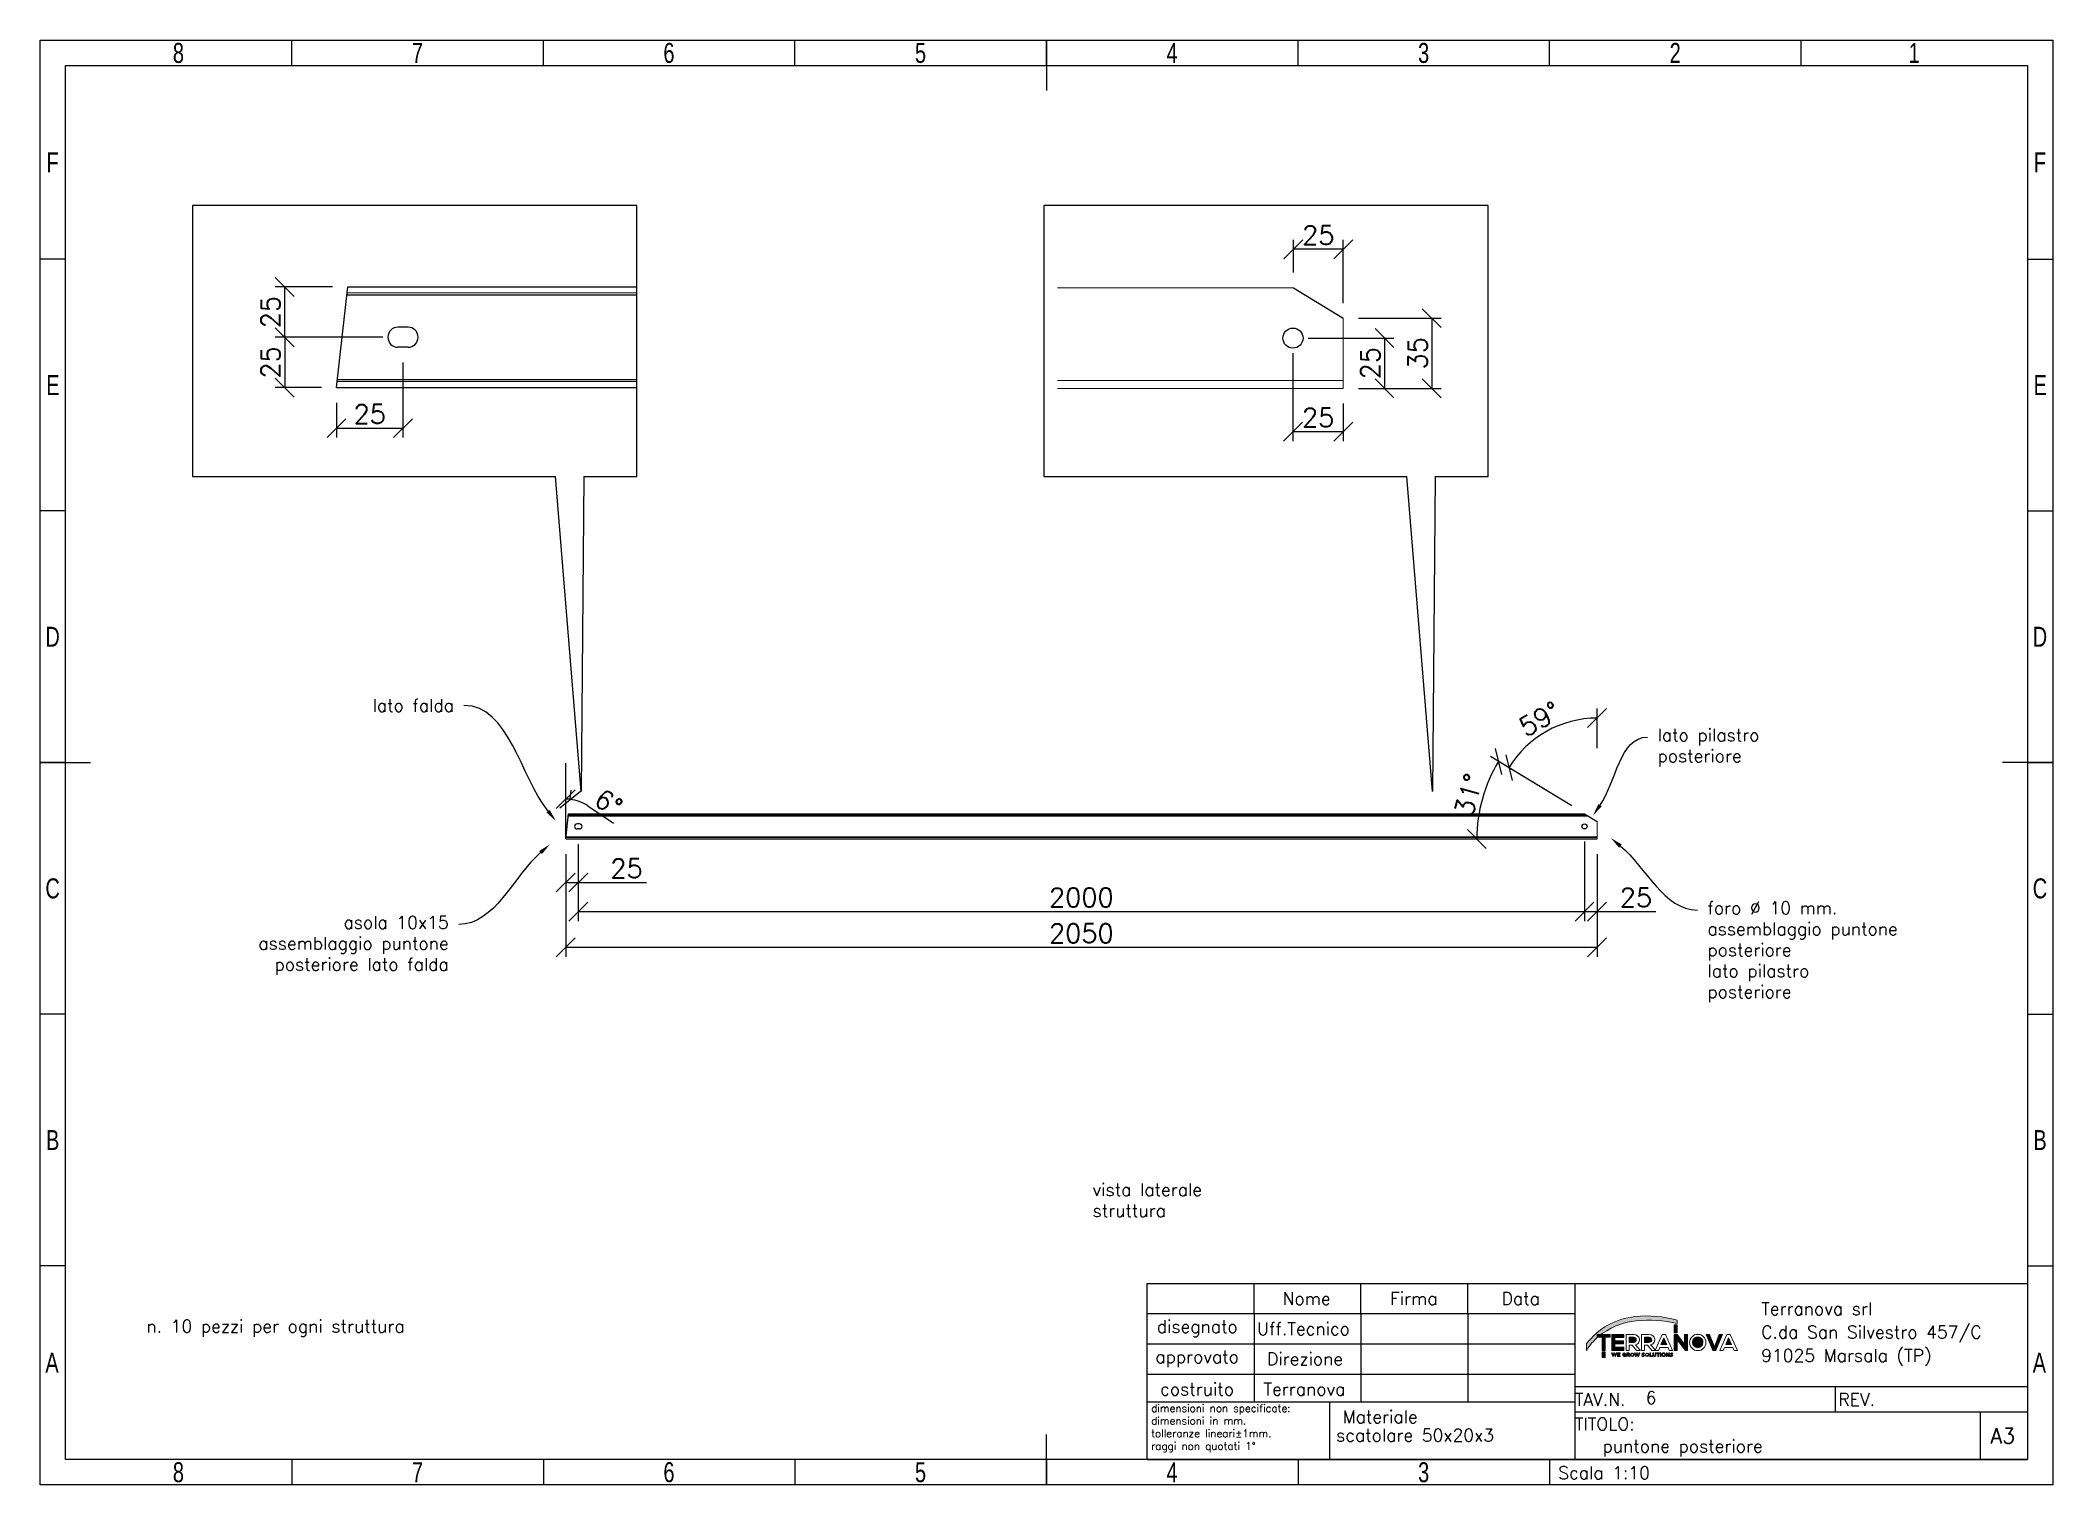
# Model space of a CAD drawing. Header units: millimetres. Extents: x -116399 to 112199, y -90759 to -31335.
# Drawn here: x 37169 to 41169, y -41068 to -38198 of the extents above; entities that cross this region are included whole.
import ezdxf
from ezdxf import colors
from ezdxf.entities.mleader import LeaderData, LeaderLine
from ezdxf.math import Vec2, Vec3

# ---------------------------------------------------------------- set-up
doc = ezdxf.new("R2010")
doc.units = ezdxf.units.MM
doc.layers.add('Livello 1', color=7, linetype='Continuous', lineweight=0)
doc.styles.add('Annotative', font='simplex.shx', dxfattribs={"height": 2.5})
doc.styles.add('Michele', font='simplex.shx', dxfattribs={"height": 2.5})
doc.styles.add('SLDTEXTSTYLE0', font='TXT', dxfattribs={"width": 0.75})
doc.dimstyles.new('Annotative', dxfattribs={"dimscale": 0, "dimtxt": 2.5, "dimasz": 2.5, "dimexe": 1.25, "dimexo": 2, "dimtad": 1, "dimtxsty": 'Annotative', "dimblk": 'OBLIQUE', "dimcen": 2.5, "dimazin": 3, "dimtfac": 1, "dimtmove": 0, "dimatfit": 3, "dimfxl": 1})

msp = doc.modelspace()

# ---------------------------------------------------------------- texts
at = {"char_height": 25, "attachment_point": 1, "style": 'Annotative'}
for s, insert, width in [('vista laterale struttura', (39260.505, -40469.313), 301.19236), ('n. 10 pezzi per ogni struttura', (37380.025, -40740.703), 1120.89047), ('6 ', (40359.935, -40882.649), 731.85637), ('scatolare 50x20x3', (39744.57, -40957.052), 460.77089), ('puntone posteriore', (40274.195, -40978.836), 731.85637)]:
    msp.add_mtext(s, dxfattribs=dict(at, insert=insert, width=width))

# ---------------------------------------------------------------- blocks, each defined once
blk = doc.blocks.new('1_10 TERRANOVA oriz A3')
at = {"layer": 'Livello 1'}
h = blk.add_hatch(color=40, dxfattribs=at)
edge = h.paths.add_edge_path()
edge.add_spline(control_points=[(3253.5, -2542.7), (3226.2, -2535.3), (3197.7, -2533), (3169.6, -2536), (3131.2, -2539.8), (3096.2, -2559.4), (3073.1, -2590.2), (3073.1, -2590.2), (3073.1, -2603.3), (3073.1, -2603.3), (3073.1, -2603.3), (3073.7, -2602.3), (3073.7, -2602.3), (3079.9, -2592.4), (3087.6, -2583.6), (3096.5, -2576.2), (3117.9, -2558.2), (3144.3, -2547.1), (3172.1, -2544.4), (3199.3, -2541.3), (3226.8, -2543.1), (3253.3, -2549.8), (3253.3, -2549.8), (3253.5, -2542.7), (3253.5, -2542.7)], knot_values=[0, 0, 0, 0, 1, 1, 1, 2, 2, 2, 3, 3, 3, 4, 4, 4, 5, 5, 5, 6, 6, 6, 7, 7, 7, 8, 8, 8, 8], degree=3, periodic=0)
h = blk.add_hatch(color=74, dxfattribs=at)
h.dxf.hatch_style = 2
h.paths.add_polyline_path([(3247.6, -2552.4), (3253.5, -2552.4), (3253.5, -2568.3), (3247.6, -2568.3)])
h = blk.add_hatch(color=252, dxfattribs=at)
edge = h.paths.add_edge_path()
edge.add_spline(control_points=[(3104.5, -2576.9), (3104.5, -2576.9), (3094.4, -2576.9), (3094.4, -2576.9), (3094.4, -2576.9), (3094.4, -2571.5), (3094.4, -2571.5), (3094.4, -2571.5), (3120.4, -2571.5), (3120.4, -2571.5), (3120.4, -2571.5), (3120.4, -2576.9), (3120.4, -2576.9), (3120.4, -2576.9), (3110.4, -2576.9), (3110.4, -2576.9), (3110.4, -2576.9), (3110.4, -2603), (3110.4, -2603), (3110.4, -2603), (3104.5, -2603), (3104.5, -2603), (3104.5, -2603), (3104.5, -2576.9), (3104.5, -2576.9)], knot_values=[0, 0, 0, 0, 1, 1, 1, 2, 2, 2, 3, 3, 3, 4, 4, 4, 5, 5, 5, 6, 6, 6, 7, 7, 7, 8, 8, 8, 8], degree=3, periodic=0)
h = blk.add_hatch(color=252, dxfattribs=at)
edge = h.paths.add_edge_path()
edge.add_spline(control_points=[(3147.5, -2603), (3147.5, -2603), (3123.9, -2603), (3123.9, -2603), (3123.9, -2603), (3123.9, -2571.5), (3123.9, -2571.5), (3123.9, -2571.5), (3147.5, -2571.5), (3147.5, -2571.5), (3147.5, -2571.5), (3147.5, -2577.3), (3147.5, -2577.3), (3147.5, -2577.3), (3129.9, -2577.3), (3129.9, -2577.3), (3129.9, -2577.3), (3129.9, -2584.3), (3129.9, -2584.3), (3129.9, -2584.3), (3146.9, -2584.3), (3146.9, -2584.3), (3146.9, -2584.3), (3146.9, -2589.9), (3146.9, -2589.9), (3146.9, -2589.9), (3129.9, -2589.9), (3129.9, -2589.9), (3129.9, -2589.9), (3129.9, -2596.9), (3129.9, -2596.9), (3129.9, -2596.9), (3147.5, -2596.9), (3147.5, -2596.9), (3147.5, -2596.9), (3147.5, -2603), (3147.5, -2603)], knot_values=[0, 0, 0, 0, 1, 1, 1, 2, 2, 2, 3, 3, 3, 4, 4, 4, 5, 5, 5, 6, 6, 6, 7, 7, 7, 8, 8, 8, 9, 9, 9, 10, 10, 10, 11, 11, 11, 12, 12, 12, 12], degree=3, periodic=0)
h = blk.add_hatch(color=252, dxfattribs=at)
edge = h.paths.add_edge_path()
edge.add_spline(control_points=[(3158.1, -2577), (3158.1, -2577), (3158.1, -2587.1), (3158.1, -2587.1), (3158.1, -2587.1), (3167.2, -2587.1), (3167.2, -2587.1), (3169.9, -2587.1), (3172.2, -2584.9), (3172.2, -2582.1), (3172.2, -2579.3), (3169.9, -2577), (3167.2, -2577), (3167.2, -2577), (3158.1, -2577), (3158.1, -2577)], knot_values=[0, 0, 0, 0, 1, 1, 1, 2, 2, 2, 3, 3, 3, 4, 4, 4, 5, 5, 5, 5], degree=3, periodic=0)
edge = h.paths.add_edge_path(flags=0)
h = blk.add_hatch(color=252, dxfattribs=at)
edge = h.paths.add_edge_path()
edge.add_spline(control_points=[(3188.5, -2577), (3188.5, -2577), (3188.5, -2587.1), (3188.5, -2587.1), (3188.5, -2587.1), (3197.5, -2587.1), (3197.5, -2587.1), (3200.2, -2587.4), (3202.6, -2585.5), (3202.9, -2582.8), (3203, -2582.5), (3203, -2582.3), (3203, -2582.1), (3203, -2579.3), (3200.8, -2577.1), (3198.1, -2577), (3197.9, -2577), (3197.7, -2577), (3197.5, -2577), (3197.5, -2577), (3188.5, -2577), (3188.5, -2577)], knot_values=[0, 0, 0, 0, 1, 1, 1, 2, 2, 2, 3, 3, 3, 4, 4, 4, 5, 5, 5, 6, 6, 6, 7, 7, 7, 7], degree=3, periodic=0)
edge = h.paths.add_edge_path(flags=0)
h = blk.add_hatch(color=252, dxfattribs=at)
edge = h.paths.add_edge_path()
edge.add_spline(control_points=[(3227.2, -2578.1), (3227.2, -2578.1), (3221.3, -2591.5), (3221.3, -2591.5), (3221.3, -2591.5), (3233, -2591.5), (3233, -2591.5), (3233, -2591.5), (3227.2, -2578.1), (3227.2, -2578.1)], knot_values=[0, 0, 0, 0, 1, 1, 1, 2, 2, 2, 3, 3, 3, 3], degree=3, periodic=0)
edge = h.paths.add_edge_path(flags=0)
h = blk.add_hatch(color=252, dxfattribs=at)
edge = h.paths.add_edge_path()
edge.add_spline(control_points=[(3267.8, -2571.3), (3267.8, -2571.3), (3273.8, -2571.3), (3273.8, -2571.3), (3273.8, -2571.3), (3273.8, -2603), (3273.8, -2603), (3273.8, -2603), (3270.3, -2603), (3270.3, -2603), (3270.3, -2603), (3253.7, -2581.9), (3253.7, -2581.9), (3253.7, -2581.9), (3253.7, -2603), (3253.7, -2603), (3253.7, -2603), (3247.8, -2603), (3247.8, -2603), (3247.8, -2603), (3247.8, -2571.5), (3247.8, -2571.5), (3247.8, -2571.5), (3253.4, -2571.5), (3253.4, -2571.5), (3253.4, -2571.5), (3268, -2591), (3268, -2591), (3268, -2591), (3267.8, -2571.3), (3267.8, -2571.3)], knot_values=[0, 0, 0, 0, 1, 1, 1, 2, 2, 2, 3, 3, 3, 4, 4, 4, 5, 5, 5, 6, 6, 6, 7, 7, 7, 8, 8, 8, 9, 9, 9, 10, 10, 10, 10], degree=3, periodic=0)
h = blk.add_hatch(color=252, dxfattribs=at)
edge = h.paths.add_edge_path()
edge.add_spline(control_points=[(3284.1, -2587.4), (3284.1, -2593.1), (3288.8, -2597.7), (3294.5, -2597.7), (3300.2, -2597.7), (3304.8, -2593.1), (3304.8, -2587.4), (3305.3, -2581.7), (3301, -2576.7), (3295.3, -2576.2), (3289.6, -2575.7), (3284.6, -2580), (3284.1, -2585.7), (3284.1, -2586.3), (3284.1, -2586.8), (3284.1, -2587.4)], knot_values=[0, 0, 0, 0, 1, 1, 1, 2, 2, 2, 3, 3, 3, 4, 4, 4, 5, 5, 5, 5], degree=3, periodic=0)
edge = h.paths.add_edge_path(flags=0)
h = blk.add_hatch(color=252, dxfattribs=at)
edge = h.paths.add_edge_path()
edge.add_spline(control_points=[(3330.6, -2603), (3330.6, -2603), (3324.5, -2603), (3324.5, -2603), (3324.5, -2603), (3311.3, -2571.3), (3311.3, -2571.3), (3311.3, -2571.3), (3318, -2571.3), (3318, -2571.3), (3318, -2571.3), (3327.5, -2596), (3327.5, -2596), (3327.5, -2596), (3337.1, -2571.3), (3337.1, -2571.3), (3337.1, -2571.3), (3343.7, -2571.3), (3343.7, -2571.3), (3343.7, -2571.3), (3330.6, -2603), (3330.6, -2603)], knot_values=[0, 0, 0, 0, 1, 1, 1, 2, 2, 2, 3, 3, 3, 4, 4, 4, 5, 5, 5, 6, 6, 6, 7, 7, 7, 7], degree=3, periodic=0)
h = blk.add_hatch(color=252, dxfattribs=at)
edge = h.paths.add_edge_path()
edge.add_spline(control_points=[(3355.8, -2578.1), (3355.8, -2578.1), (3349.9, -2591.5), (3349.9, -2591.5), (3349.9, -2591.5), (3361.6, -2591.5), (3361.6, -2591.5), (3361.6, -2591.5), (3355.8, -2578.1), (3355.8, -2578.1)], knot_values=[0, 0, 0, 0, 1, 1, 1, 2, 2, 2, 3, 3, 3, 3], degree=3, periodic=0)
edge = h.paths.add_edge_path(flags=0)
h = blk.add_hatch(color=94, dxfattribs=at)
h.dxf.hatch_style = 2
h.paths.add_polyline_path([(3104.5, -2606.2), (3110.4, -2606.2), (3110.4, -2617.1), (3104.5, -2617.1)])
h = blk.add_hatch(color=74, dxfattribs=at)
h.dxf.hatch_style = 2
h.paths.add_polyline_path([(3104.5, -2606.2), (3110.4, -2606.2), (3110.4, -2617.1), (3104.5, -2617.1)])
at = {"color": 7, "linetype": 'Continuous'}
for p, q in [((0, -2870), (0, 0)), ((0, 0), (4000, 0)), ((500, -50), (500, 0)), ((1000, -50), (1000, 0)), ((1500, -50), (1500, 0)), ((2000, 0), (2000, -100)), ((2000, -50), (2000, 0)), ((2500, -50), (2500, 0)), ((3000, -50), (3000, 0)), ((3500, -50), (3500, 0)), ((4000, 0), (4000, -2870)), ((50, -2820), (50, -50)), ((50, -50), (3950, -50)), ((3950, -50), (3950, -2820)), ((50, -435), (0, -435)), ((3950, -435), (4000, -435)), ((50, -935), (0, -935)), ((3950, -935), (4000, -935)), ((0, -1435), (100, -1435)), ((50, -1435), (0, -1435)), ((4000, -1435), (3900, -1435)), ((3950, -1435), (4000, -1435)), ((50, -1935), (0, -1935)), ((3950, -1935), (4000, -1935)), ((50, -2435), (0, -2435)), ((3950, -2435), (4000, -2435)), ((2000, -2870), (2000, -2770)), ((3950, -2820), (50, -2820)), ((500, -2820), (500, -2870)), ((1000, -2820), (1000, -2870)), ((1500, -2820), (1500, -2870)), ((2000, -2820), (2000, -2870)), ((2500, -2820), (2500, -2870)), ((3000, -2820), (3000, -2870)), ((4000, -2870), (0, -2870))]:
    blk.add_line(p, q, dxfattribs=at)
for p, q in [((2200, -2820), (2200, -2470)), ((2200, -2470), (3950, -2470)), ((2412.5, -2530), (2412.5, -2470)), ((2625, -2530), (2625, -2470)), ((2837.5, -2530), (2837.5, -2470)), ((3050, -2470), (3050, -2820)), ((3950, -2470), (3950, -2820)), ((2200, -2530), (3050, -2530)), ((2412.5, -2530), (2412.5, -2705)), ((2625, -2530), (2625, -2705)), ((2837.5, -2530), (2837.5, -2705)), ((2200, -2590), (3050, -2590)), ((2200, -2650), (3050, -2650)), ((3950, -2675.8), (3050, -2675.8)), ((3568.3, -2725.8), (3568.3, -2675.8)), ((2200, -2705), (3050, -2705)), ((2562.8, -2705), (2562.8, -2820)), ((3950, -2725.8), (3050, -2725.8)), ((3855.8, -2725.8), (3855.8, -2820)), ((2200, -2820), (3950, -2820))]:
    blk.add_line(p, q)
at = {"layer": 'Livello 1'}
for points in [[(3247.6, -2552.4), (3253.5, -2552.4), (3253.5, -2568.3), (3247.6, -2568.3)], [(3104.5, -2606.2), (3110.4, -2606.2), (3110.4, -2617.1), (3104.5, -2617.1)], [(3104.5, -2606.2), (3110.4, -2606.2), (3110.4, -2617.1), (3104.5, -2617.1)]]:
    blk.add_lwpolyline(points, close=True, dxfattribs=at)
for points, knots in [([(3253.5, -2542.7), (3226.2, -2535.3), (3197.7, -2533), (3169.6, -2536), (3131.2, -2539.8), (3096.2, -2559.4), (3073.1, -2590.2), (3073.1, -2590.2), (3073.1, -2603.3), (3073.1, -2603.3), (3073.1, -2603.3), (3073.7, -2602.3), (3073.7, -2602.3), (3079.9, -2592.4), (3087.6, -2583.6), (3096.5, -2576.2), (3117.9, -2558.2), (3144.3, -2547.1), (3172.1, -2544.4), (3199.3, -2541.3), (3226.8, -2543.1), (3253.3, -2549.8), (3253.3, -2549.8), (3253.5, -2542.7), (3253.5, -2542.7)], [0, 0, 0, 0, 1, 1, 1, 2, 2, 2, 3, 3, 3, 4, 4, 4, 5, 5, 5, 6, 6, 6, 7, 7, 7, 8, 8, 8, 8]), ([(3104.5, -2576.9), (3104.5, -2576.9), (3094.4, -2576.9), (3094.4, -2576.9), (3094.4, -2576.9), (3094.4, -2571.5), (3094.4, -2571.5), (3094.4, -2571.5), (3120.4, -2571.5), (3120.4, -2571.5), (3120.4, -2571.5), (3120.4, -2576.9), (3120.4, -2576.9), (3120.4, -2576.9), (3110.4, -2576.9), (3110.4, -2576.9), (3110.4, -2576.9), (3110.4, -2603), (3110.4, -2603), (3110.4, -2603), (3104.5, -2603), (3104.5, -2603), (3104.5, -2603), (3104.5, -2576.9), (3104.5, -2576.9)], [0, 0, 0, 0, 1, 1, 1, 2, 2, 2, 3, 3, 3, 4, 4, 4, 5, 5, 5, 6, 6, 6, 7, 7, 7, 8, 8, 8, 8]), ([(3147.5, -2603), (3147.5, -2603), (3123.9, -2603), (3123.9, -2603), (3123.9, -2603), (3123.9, -2571.5), (3123.9, -2571.5), (3123.9, -2571.5), (3147.5, -2571.5), (3147.5, -2571.5), (3147.5, -2571.5), (3147.5, -2577.3), (3147.5, -2577.3), (3147.5, -2577.3), (3129.9, -2577.3), (3129.9, -2577.3), (3129.9, -2577.3), (3129.9, -2584.3), (3129.9, -2584.3), (3129.9, -2584.3), (3146.9, -2584.3), (3146.9, -2584.3), (3146.9, -2584.3), (3146.9, -2589.9), (3146.9, -2589.9), (3146.9, -2589.9), (3129.9, -2589.9), (3129.9, -2589.9), (3129.9, -2589.9), (3129.9, -2596.9), (3129.9, -2596.9), (3129.9, -2596.9), (3147.5, -2596.9), (3147.5, -2596.9), (3147.5, -2596.9), (3147.5, -2603), (3147.5, -2603)], [0, 0, 0, 0, 1, 1, 1, 2, 2, 2, 3, 3, 3, 4, 4, 4, 5, 5, 5, 6, 6, 6, 7, 7, 7, 8, 8, 8, 9, 9, 9, 10, 10, 10, 11, 11, 11, 12, 12, 12, 12]), ([(3180.1, -2603), (3180.1, -2603), (3173, -2603), (3173, -2603), (3173, -2603), (3163.8, -2592.4), (3163.8, -2592.4), (3163.8, -2592.4), (3158.1, -2592.4), (3158.1, -2592.4), (3158.1, -2592.4), (3158.1, -2603), (3158.1, -2603), (3158.1, -2603), (3152.2, -2603), (3152.2, -2603), (3152.2, -2603), (3152.2, -2571.3), (3152.2, -2571.3), (3152.2, -2571.3), (3167.2, -2571.3), (3167.2, -2571.3), (3173, -2570.9), (3178.1, -2575.2), (3178.5, -2581.1), (3178.5, -2581.3), (3178.5, -2581.6), (3178.5, -2581.9), (3178.9, -2586.7), (3175.4, -2591.1), (3170.5, -2591.8), (3170.5, -2591.8), (3180.1, -2602.6), (3180.1, -2602.6), (3180.1, -2602.6), (3180.1, -2603), (3180.1, -2603)], [0, 0, 0, 0, 1, 1, 1, 2, 2, 2, 3, 3, 3, 4, 4, 4, 5, 5, 5, 6, 6, 6, 7, 7, 7, 8, 8, 8, 9, 9, 9, 10, 10, 10, 11, 11, 11, 12, 12, 12, 12]), ([(3158.1, -2577), (3158.1, -2577), (3158.1, -2587.1), (3158.1, -2587.1), (3158.1, -2587.1), (3167.2, -2587.1), (3167.2, -2587.1), (3169.9, -2587.1), (3172.2, -2584.9), (3172.2, -2582.1), (3172.2, -2579.3), (3169.9, -2577), (3167.2, -2577), (3167.2, -2577), (3158.1, -2577), (3158.1, -2577)], [0, 0, 0, 0, 1, 1, 1, 2, 2, 2, 3, 3, 3, 4, 4, 4, 5, 5, 5, 5]), ([(3210.5, -2603), (3210.5, -2603), (3203.4, -2603), (3203.4, -2603), (3203.4, -2603), (3194.3, -2592.4), (3194.3, -2592.4), (3194.3, -2592.4), (3188.5, -2592.4), (3188.5, -2592.4), (3188.5, -2592.4), (3188.5, -2603), (3188.5, -2603), (3188.5, -2603), (3182.5, -2603), (3182.5, -2603), (3182.5, -2603), (3182.5, -2571.3), (3182.5, -2571.3), (3182.5, -2571.3), (3197.5, -2571.3), (3197.5, -2571.3), (3203.3, -2570.9), (3208.4, -2575.2), (3208.8, -2581.1), (3208.8, -2581.3), (3208.8, -2581.6), (3208.8, -2581.9), (3209.2, -2586.7), (3205.7, -2591.1), (3200.8, -2591.8), (3200.8, -2591.8), (3210.4, -2602.6), (3210.4, -2602.6), (3210.4, -2602.6), (3210.5, -2603), (3210.5, -2603)], [0, 0, 0, 0, 1, 1, 1, 2, 2, 2, 3, 3, 3, 4, 4, 4, 5, 5, 5, 6, 6, 6, 7, 7, 7, 8, 8, 8, 9, 9, 9, 10, 10, 10, 11, 11, 11, 12, 12, 12, 12]), ([(3188.5, -2577), (3188.5, -2577), (3188.5, -2587.1), (3188.5, -2587.1), (3188.5, -2587.1), (3197.5, -2587.1), (3197.5, -2587.1), (3200.2, -2587.4), (3202.6, -2585.5), (3202.9, -2582.8), (3203, -2582.5), (3203, -2582.3), (3203, -2582.1), (3203, -2579.3), (3200.8, -2577.1), (3198.1, -2577), (3197.9, -2577), (3197.7, -2577), (3197.5, -2577), (3197.5, -2577), (3188.5, -2577), (3188.5, -2577)], [0, 0, 0, 0, 1, 1, 1, 2, 2, 2, 3, 3, 3, 4, 4, 4, 5, 5, 5, 6, 6, 6, 7, 7, 7, 7]), ([(3235.4, -2597), (3235.4, -2597), (3218.8, -2597), (3218.8, -2597), (3218.8, -2597), (3216.1, -2603), (3216.1, -2603), (3216.1, -2603), (3209.7, -2603), (3209.7, -2603), (3209.7, -2603), (3223.8, -2571.5), (3223.8, -2571.5), (3223.8, -2571.5), (3230.3, -2571.5), (3230.3, -2571.5), (3230.3, -2571.5), (3244.4, -2603), (3244.4, -2603), (3244.4, -2603), (3237.9, -2603), (3237.9, -2603), (3237.9, -2603), (3235.4, -2597), (3235.4, -2597)], [0, 0, 0, 0, 1, 1, 1, 2, 2, 2, 3, 3, 3, 4, 4, 4, 5, 5, 5, 6, 6, 6, 7, 7, 7, 8, 8, 8, 8]), ([(3227.2, -2578.1), (3227.2, -2578.1), (3221.3, -2591.5), (3221.3, -2591.5), (3221.3, -2591.5), (3233, -2591.5), (3233, -2591.5), (3233, -2591.5), (3227.2, -2578.1), (3227.2, -2578.1)], [0, 0, 0, 0, 1, 1, 1, 2, 2, 2, 3, 3, 3, 3]), ([(3267.8, -2571.3), (3267.8, -2571.3), (3273.8, -2571.3), (3273.8, -2571.3), (3273.8, -2571.3), (3273.8, -2603), (3273.8, -2603), (3273.8, -2603), (3270.3, -2603), (3270.3, -2603), (3270.3, -2603), (3253.7, -2581.9), (3253.7, -2581.9), (3253.7, -2581.9), (3253.7, -2603), (3253.7, -2603), (3253.7, -2603), (3247.8, -2603), (3247.8, -2603), (3247.8, -2603), (3247.8, -2571.5), (3247.8, -2571.5), (3247.8, -2571.5), (3253.4, -2571.5), (3253.4, -2571.5), (3253.4, -2571.5), (3268, -2591), (3268, -2591), (3268, -2591), (3267.8, -2571.3), (3267.8, -2571.3)], [0, 0, 0, 0, 1, 1, 1, 2, 2, 2, 3, 3, 3, 4, 4, 4, 5, 5, 5, 6, 6, 6, 7, 7, 7, 8, 8, 8, 9, 9, 9, 10, 10, 10, 10]), ([(3310.7, -2587.4), (3310.7, -2596.3), (3303.4, -2603.6), (3294.5, -2603.6), (3285.6, -2603.6), (3278.3, -2596.4), (3278.3, -2587.4), (3278.3, -2587.4), (3278.3, -2587.4), (3278.3, -2587.4), (3278.3, -2578.5), (3285.5, -2571.2), (3294.5, -2571.2), (3303.4, -2571.2), (3310.7, -2578.4), (3310.7, -2587.4), (3310.7, -2587.4), (3310.7, -2587.4), (3310.7, -2587.4)], [0, 0, 0, 0, 1, 1, 1, 2, 2, 2, 3, 3, 3, 4, 4, 4, 5, 5, 5, 6, 6, 6, 6]), ([(3284.1, -2587.4), (3284.1, -2593.1), (3288.8, -2597.7), (3294.5, -2597.7), (3300.2, -2597.7), (3304.8, -2593.1), (3304.8, -2587.4), (3305.3, -2581.7), (3301, -2576.7), (3295.3, -2576.2), (3289.6, -2575.7), (3284.6, -2580), (3284.1, -2585.7), (3284.1, -2586.3), (3284.1, -2586.8), (3284.1, -2587.4)], [0, 0, 0, 0, 1, 1, 1, 2, 2, 2, 3, 3, 3, 4, 4, 4, 5, 5, 5, 5]), ([(3330.6, -2603), (3330.6, -2603), (3324.5, -2603), (3324.5, -2603), (3324.5, -2603), (3311.3, -2571.3), (3311.3, -2571.3), (3311.3, -2571.3), (3318, -2571.3), (3318, -2571.3), (3318, -2571.3), (3327.5, -2596), (3327.5, -2596), (3327.5, -2596), (3337.1, -2571.3), (3337.1, -2571.3), (3337.1, -2571.3), (3343.7, -2571.3), (3343.7, -2571.3), (3343.7, -2571.3), (3330.6, -2603), (3330.6, -2603)], [0, 0, 0, 0, 1, 1, 1, 2, 2, 2, 3, 3, 3, 4, 4, 4, 5, 5, 5, 6, 6, 6, 7, 7, 7, 7]), ([(3364, -2597), (3364, -2597), (3347.6, -2597), (3347.6, -2597), (3347.6, -2597), (3344.7, -2603), (3344.7, -2603), (3344.7, -2603), (3338.4, -2603), (3338.4, -2603), (3338.4, -2603), (3352.5, -2571.5), (3352.5, -2571.5), (3352.5, -2571.5), (3359, -2571.5), (3359, -2571.5), (3359, -2571.5), (3373.1, -2603), (3373.1, -2603), (3373.1, -2603), (3366.6, -2603), (3366.6, -2603), (3366.6, -2603), (3364, -2597), (3364, -2597)], [0, 0, 0, 0, 1, 1, 1, 2, 2, 2, 3, 3, 3, 4, 4, 4, 5, 5, 5, 6, 6, 6, 7, 7, 7, 8, 8, 8, 8]), ([(3355.8, -2578.1), (3355.8, -2578.1), (3349.9, -2591.5), (3349.9, -2591.5), (3349.9, -2591.5), (3361.6, -2591.5), (3361.6, -2591.5), (3361.6, -2591.5), (3355.8, -2578.1), (3355.8, -2578.1)], [0, 0, 0, 0, 1, 1, 1, 2, 2, 2, 3, 3, 3, 3]), ([(3123, -2608.1), (3123, -2608.1), (3124.4, -2608.1), (3124.4, -2608.1), (3124.4, -2608.1), (3126.1, -2613.4), (3126.1, -2613.4), (3126.1, -2613.4), (3127.8, -2608.1), (3127.8, -2608.1), (3127.8, -2608.1), (3128.9, -2608.1), (3128.9, -2608.1), (3128.9, -2608.1), (3130.6, -2613.4), (3130.6, -2613.4), (3130.6, -2613.4), (3132.3, -2608.1), (3132.3, -2608.1), (3132.3, -2608.1), (3133.6, -2608.1), (3133.6, -2608.1), (3133.6, -2608.1), (3131.2, -2615.1), (3131.2, -2615.1), (3131.2, -2615.1), (3130.1, -2615.1), (3130.1, -2615.1), (3130.1, -2615.1), (3128.4, -2610), (3128.4, -2610), (3128.4, -2610), (3126.6, -2615.1), (3126.6, -2615.1), (3126.6, -2615.1), (3125.5, -2615.1), (3125.5, -2615.1), (3125.5, -2615.1), (3123, -2608.1), (3123, -2608.1)], [0, 0, 0, 0, 1, 1, 1, 2, 2, 2, 3, 3, 3, 4, 4, 4, 5, 5, 5, 6, 6, 6, 7, 7, 7, 8, 8, 8, 9, 9, 9, 10, 10, 10, 11, 11, 11, 12, 12, 12, 13, 13, 13, 13]), ([(3135.1, -2608.1), (3135.1, -2608.1), (3140.3, -2608.1), (3140.3, -2608.1), (3140.3, -2608.1), (3140.3, -2609.2), (3140.3, -2609.2), (3140.3, -2609.2), (3136.3, -2609.2), (3136.3, -2609.2), (3136.3, -2609.2), (3136.3, -2611.1), (3136.3, -2611.1), (3136.3, -2611.1), (3139.8, -2611.1), (3139.8, -2611.1), (3139.8, -2611.1), (3139.8, -2612.2), (3139.8, -2612.2), (3139.8, -2612.2), (3136.3, -2612.2), (3136.3, -2612.2), (3136.3, -2612.2), (3136.3, -2614.1), (3136.3, -2614.1), (3136.3, -2614.1), (3140.4, -2614.1), (3140.4, -2614.1), (3140.4, -2614.1), (3140.4, -2615.2), (3140.4, -2615.2), (3140.4, -2615.2), (3135.1, -2615.2), (3135.1, -2615.2), (3135.1, -2615.2), (3135.1, -2608.1), (3135.1, -2608.1)], [0, 0, 0, 0, 1, 1, 1, 2, 2, 2, 3, 3, 3, 4, 4, 4, 5, 5, 5, 6, 6, 6, 7, 7, 7, 8, 8, 8, 9, 9, 9, 10, 10, 10, 11, 11, 11, 12, 12, 12, 12]), ([(3144.8, -2611.7), (3144.8, -2611.7), (3144.8, -2611.7), (3144.8, -2611.7), (3144.8, -2609.7), (3146.4, -2608.1), (3148.4, -2608.1), (3149.3, -2608.1), (3150.3, -2608.4), (3151.1, -2609.1), (3151.1, -2609.1), (3150.3, -2610), (3150.3, -2610), (3149.7, -2609.5), (3149, -2609.3), (3148.3, -2609.3), (3147, -2609.3), (3145.9, -2610.5), (3146, -2611.8), (3146, -2611.8), (3146, -2611.8), (3146, -2611.8), (3145.9, -2613.1), (3146.9, -2614.3), (3148.2, -2614.4), (3148.3, -2614.4), (3148.3, -2614.4), (3148.4, -2614.4), (3149, -2614.4), (3149.6, -2614.2), (3150.1, -2613.8), (3150.1, -2613.8), (3150.1, -2612.5), (3150.1, -2612.5), (3150.1, -2612.5), (3148.3, -2612.5), (3148.3, -2612.5), (3148.3, -2612.5), (3148.3, -2611.4), (3148.3, -2611.4), (3148.3, -2611.4), (3151.4, -2611.4), (3151.4, -2611.4), (3151.4, -2611.4), (3151.4, -2614.4), (3151.4, -2614.4), (3150.5, -2615.1), (3149.5, -2615.5), (3148.4, -2615.5), (3146.4, -2615.5), (3144.8, -2614), (3144.8, -2612), (3144.8, -2611.9), (3144.8, -2611.8), (3144.8, -2611.7)], [0, 0, 0, 0, 1, 1, 1, 2, 2, 2, 3, 3, 3, 4, 4, 4, 5, 5, 5, 6, 6, 6, 7, 7, 7, 8, 8, 8, 9, 9, 9, 10, 10, 10, 11, 11, 11, 12, 12, 12, 13, 13, 13, 14, 14, 14, 15, 15, 15, 16, 16, 16, 17, 17, 17, 18, 18, 18, 18]), ([(3153.3, -2608.1), (3153.3, -2608.1), (3156.4, -2608.1), (3156.4, -2608.1), (3157.2, -2608), (3157.9, -2608.3), (3158.5, -2608.8), (3158.9, -2609.2), (3159.1, -2609.8), (3159.1, -2610.3), (3159.1, -2610.3), (3159.1, -2610.3), (3159.1, -2610.3), (3159.1, -2611.4), (3158.4, -2612.3), (3157.4, -2612.5), (3157.4, -2612.5), (3159.3, -2615.2), (3159.3, -2615.2), (3159.3, -2615.2), (3157.8, -2615.2), (3157.8, -2615.2), (3157.8, -2615.2), (3156, -2612.7), (3156, -2612.7), (3156, -2612.7), (3154.4, -2612.7), (3154.4, -2612.7), (3154.4, -2612.7), (3154.4, -2615.2), (3154.4, -2615.2), (3154.4, -2615.2), (3153.2, -2615.2), (3153.2, -2615.2), (3153.2, -2615.2), (3153.3, -2608.1), (3153.3, -2608.1)], [0, 0, 0, 0, 1, 1, 1, 2, 2, 2, 3, 3, 3, 4, 4, 4, 5, 5, 5, 6, 6, 6, 7, 7, 7, 8, 8, 8, 9, 9, 9, 10, 10, 10, 11, 11, 11, 12, 12, 12, 12]), ([(3156.3, -2611.6), (3157.2, -2611.6), (3157.8, -2611.1), (3157.8, -2610.4), (3157.8, -2610.4), (3157.8, -2610.4), (3157.8, -2610.4), (3157.8, -2609.7), (3157.2, -2609.3), (3156.3, -2609.3), (3156.3, -2609.3), (3154.5, -2609.3), (3154.5, -2609.3), (3154.5, -2609.3), (3154.5, -2611.6), (3154.5, -2611.6), (3154.5, -2611.6), (3156.3, -2611.6), (3156.3, -2611.6)], [0, 0, 0, 0, 1, 1, 1, 2, 2, 2, 3, 3, 3, 4, 4, 4, 5, 5, 5, 6, 6, 6, 6]), ([(3160.4, -2611.7), (3160.4, -2611.7), (3160.4, -2611.7), (3160.4, -2611.7), (3160.6, -2609.6), (3162.4, -2608.1), (3164.5, -2608.3), (3166.3, -2608.5), (3167.7, -2609.9), (3167.9, -2611.7), (3167.9, -2611.7), (3167.9, -2611.7), (3167.9, -2611.7), (3168, -2613.6), (3166.5, -2615.3), (3164.5, -2615.4), (3164.4, -2615.4), (3164.3, -2615.4), (3164.1, -2615.4), (3162.2, -2615.5), (3160.5, -2614), (3160.4, -2612), (3160.4, -2611.9), (3160.4, -2611.8), (3160.4, -2611.7)], [0, 0, 0, 0, 1, 1, 1, 2, 2, 2, 3, 3, 3, 4, 4, 4, 5, 5, 5, 6, 6, 6, 7, 7, 7, 8, 8, 8, 8]), ([(3166.6, -2611.7), (3166.6, -2611.7), (3166.6, -2611.7), (3166.6, -2611.7), (3166.6, -2610.3), (3165.6, -2609.2), (3164.2, -2609.1), (3164.2, -2609.1), (3164.2, -2609.1), (3164.1, -2609.1), (3162.8, -2609.1), (3161.7, -2610.2), (3161.7, -2611.5), (3161.7, -2611.6), (3161.7, -2611.6), (3161.7, -2611.7), (3161.7, -2611.7), (3161.7, -2611.7), (3161.7, -2611.7), (3161.7, -2613), (3162.7, -2614.2), (3164.1, -2614.2), (3164.1, -2614.2), (3164.1, -2614.2), (3164.2, -2614.2), (3165.5, -2614.2), (3166.6, -2613.1), (3166.6, -2611.8), (3166.6, -2611.8), (3166.6, -2611.7), (3166.6, -2611.7)], [0, 0, 0, 0, 1, 1, 1, 2, 2, 2, 3, 3, 3, 4, 4, 4, 5, 5, 5, 6, 6, 6, 7, 7, 7, 8, 8, 8, 9, 9, 9, 10, 10, 10, 10]), ([(3168.6, -2608.1), (3168.6, -2608.1), (3169.9, -2608.1), (3169.9, -2608.1), (3169.9, -2608.1), (3171.6, -2613.4), (3171.6, -2613.4), (3171.6, -2613.4), (3173.4, -2608.1), (3173.4, -2608.1), (3173.4, -2608.1), (3174.4, -2608.1), (3174.4, -2608.1), (3174.4, -2608.1), (3176.2, -2613.4), (3176.2, -2613.4), (3176.2, -2613.4), (3177.9, -2608.1), (3177.9, -2608.1), (3177.9, -2608.1), (3179.2, -2608.1), (3179.2, -2608.1), (3179.2, -2608.1), (3176.7, -2615.1), (3176.7, -2615.1), (3176.7, -2615.1), (3175.6, -2615.1), (3175.6, -2615.1), (3175.6, -2615.1), (3173.9, -2610), (3173.9, -2610), (3173.9, -2610), (3172.1, -2615.1), (3172.1, -2615.1), (3172.1, -2615.1), (3171, -2615.1), (3171, -2615.1), (3171, -2615.1), (3168.6, -2608.1), (3168.6, -2608.1)], [0, 0, 0, 0, 1, 1, 1, 2, 2, 2, 3, 3, 3, 4, 4, 4, 5, 5, 5, 6, 6, 6, 7, 7, 7, 8, 8, 8, 9, 9, 9, 10, 10, 10, 11, 11, 11, 12, 12, 12, 13, 13, 13, 13]), ([(3183.3, -2614.2), (3183.3, -2614.2), (3184.1, -2613.3), (3184.1, -2613.3), (3184.7, -2613.9), (3185.4, -2614.2), (3186.3, -2614.2), (3187.1, -2614.2), (3187.5, -2613.9), (3187.5, -2613.3), (3187.5, -2613.3), (3187.5, -2613.3), (3187.5, -2613.3), (3187.5, -2612.8), (3187.3, -2612.5), (3186, -2612.2), (3184.7, -2611.9), (3183.6, -2611.4), (3183.6, -2610), (3183.6, -2610), (3183.6, -2610), (3183.6, -2610), (3183.6, -2608.8), (3184.6, -2607.9), (3185.8, -2608), (3185.9, -2608), (3185.9, -2608), (3186, -2608), (3186.9, -2607.9), (3187.9, -2608.3), (3188.6, -2608.9), (3188.6, -2608.9), (3187.9, -2609.8), (3187.9, -2609.8), (3187.4, -2609.4), (3186.7, -2609.1), (3186, -2609.1), (3185.3, -2609.1), (3184.8, -2609.4), (3184.8, -2609.9), (3184.8, -2609.9), (3184.8, -2609.9), (3184.8, -2609.9), (3184.8, -2610.5), (3185.1, -2610.8), (3186.5, -2611.1), (3187.9, -2611.4), (3188.8, -2612), (3188.8, -2613.2), (3188.8, -2613.2), (3188.8, -2613.2), (3188.8, -2613.2), (3188.8, -2614.5), (3187.8, -2615.3), (3186.3, -2615.3), (3185.2, -2615.3), (3184.1, -2614.9), (3183.3, -2614.2)], [0, 0, 0, 0, 1, 1, 1, 2, 2, 2, 3, 3, 3, 4, 4, 4, 5, 5, 5, 6, 6, 6, 7, 7, 7, 8, 8, 8, 9, 9, 9, 10, 10, 10, 11, 11, 11, 12, 12, 12, 13, 13, 13, 14, 14, 14, 15, 15, 15, 16, 16, 16, 17, 17, 17, 18, 18, 18, 19, 19, 19, 19]), ([(3190.1, -2611.7), (3190.1, -2611.7), (3190.1, -2611.7), (3190.1, -2611.7), (3190.3, -2609.6), (3192.1, -2608.1), (3194.2, -2608.3), (3196, -2608.5), (3197.4, -2609.9), (3197.5, -2611.7), (3197.5, -2611.7), (3197.5, -2611.7), (3197.5, -2611.7), (3197.6, -2613.6), (3196.1, -2615.3), (3194.2, -2615.4), (3194.1, -2615.4), (3193.9, -2615.4), (3193.8, -2615.4), (3191.8, -2615.5), (3190.2, -2614), (3190.1, -2612), (3190.1, -2611.9), (3190.1, -2611.8), (3190.1, -2611.7)], [0, 0, 0, 0, 1, 1, 1, 2, 2, 2, 3, 3, 3, 4, 4, 4, 5, 5, 5, 6, 6, 6, 7, 7, 7, 8, 8, 8, 8]), ([(3196.2, -2611.7), (3196.2, -2611.7), (3196.2, -2611.7), (3196.2, -2611.7), (3196.3, -2610.3), (3195.2, -2609.2), (3193.8, -2609.1), (3193.8, -2609.1), (3193.8, -2609.1), (3193.8, -2609.1), (3192.5, -2609.1), (3191.4, -2610.2), (3191.4, -2611.5), (3191.4, -2611.6), (3191.4, -2611.6), (3191.4, -2611.7), (3191.4, -2611.7), (3191.4, -2611.7), (3191.4, -2611.7), (3191.3, -2613), (3192.4, -2614.2), (3193.7, -2614.2), (3193.8, -2614.2), (3193.8, -2614.2), (3193.8, -2614.2), (3195.2, -2614.2), (3196.2, -2613.1), (3196.2, -2611.8), (3196.2, -2611.8), (3196.2, -2611.7), (3196.2, -2611.7), (3196.2, -2611.7), (3196.2, -2611.7), (3196.2, -2611.7)], [0, 0, 0, 0, 1, 1, 1, 2, 2, 2, 3, 3, 3, 4, 4, 4, 5, 5, 5, 6, 6, 6, 7, 7, 7, 8, 8, 8, 9, 9, 9, 10, 10, 10, 11, 11, 11, 11]), ([(3199.2, -2608.1), (3199.2, -2608.1), (3200.4, -2608.1), (3200.4, -2608.1), (3200.4, -2608.1), (3200.4, -2614.1), (3200.4, -2614.1), (3200.4, -2614.1), (3204.2, -2614.1), (3204.2, -2614.1), (3204.2, -2614.1), (3204.2, -2615.2), (3204.2, -2615.2), (3204.2, -2615.2), (3199.2, -2615.2), (3199.2, -2615.2), (3199.2, -2615.2), (3199.2, -2608.1), (3199.2, -2608.1)], [0, 0, 0, 0, 1, 1, 1, 2, 2, 2, 3, 3, 3, 4, 4, 4, 5, 5, 5, 6, 6, 6, 6]), ([(3205.3, -2612.2), (3205.3, -2612.2), (3205.3, -2608.1), (3205.3, -2608.1), (3205.3, -2608.1), (3206.5, -2608.1), (3206.5, -2608.1), (3206.5, -2608.1), (3206.5, -2612.1), (3206.5, -2612.1), (3206.5, -2613.5), (3207.2, -2614.2), (3208.3, -2614.2), (3209.5, -2614.2), (3210.1, -2613.5), (3210.1, -2612.2), (3210.1, -2612.2), (3210.1, -2608.1), (3210.1, -2608.1), (3210.1, -2608.1), (3211.4, -2608.1), (3211.4, -2608.1), (3211.4, -2608.1), (3211.4, -2612.1), (3211.4, -2612.1), (3211.6, -2613.7), (3210.4, -2615.2), (3208.8, -2615.3), (3208.7, -2615.3), (3208.5, -2615.4), (3208.3, -2615.3), (3206.8, -2615.5), (3205.4, -2614.3), (3205.3, -2612.7), (3205.2, -2612.5), (3205.2, -2612.4), (3205.3, -2612.2)], [0, 0, 0, 0, 1, 1, 1, 2, 2, 2, 3, 3, 3, 4, 4, 4, 5, 5, 5, 6, 6, 6, 7, 7, 7, 8, 8, 8, 9, 9, 9, 10, 10, 10, 11, 11, 11, 12, 12, 12, 12]), ([(3215, -2609.2), (3215, -2609.2), (3212.7, -2609.2), (3212.7, -2609.2), (3212.7, -2609.2), (3212.7, -2608.1), (3212.7, -2608.1), (3212.7, -2608.1), (3218.5, -2608.1), (3218.5, -2608.1), (3218.5, -2608.1), (3218.5, -2609.2), (3218.5, -2609.2), (3218.5, -2609.2), (3216.2, -2609.2), (3216.2, -2609.2), (3216.2, -2609.2), (3216.2, -2615.2), (3216.2, -2615.2), (3216.2, -2615.2), (3215, -2615.2), (3215, -2615.2), (3215, -2615.2), (3215, -2609.2), (3215, -2609.2)], [0, 0, 0, 0, 1, 1, 1, 2, 2, 2, 3, 3, 3, 4, 4, 4, 5, 5, 5, 6, 6, 6, 7, 7, 7, 8, 8, 8, 8]), ([(3220, -2608.1), (3220, -2608.1), (3221.3, -2608.1), (3221.3, -2608.1), (3221.3, -2608.1), (3221.3, -2615.1), (3221.3, -2615.1), (3221.3, -2615.1), (3220, -2615.1), (3220, -2615.1), (3220, -2615.1), (3220, -2608.1), (3220, -2608.1)], [0, 0, 0, 0, 1, 1, 1, 2, 2, 2, 3, 3, 3, 4, 4, 4, 4]), ([(3222.9, -2611.7), (3222.9, -2611.7), (3222.9, -2611.7), (3222.9, -2611.7), (3222.9, -2609.6), (3224.6, -2607.9), (3226.7, -2607.9), (3228.7, -2607.9), (3230.4, -2609.6), (3230.4, -2611.7), (3230.4, -2611.7), (3230.4, -2611.7), (3230.4, -2611.7), (3230.4, -2613.7), (3228.7, -2615.4), (3226.7, -2615.4), (3224.6, -2615.4), (3222.9, -2613.7), (3222.9, -2611.7)], [0, 0, 0, 0, 1, 1, 1, 2, 2, 2, 3, 3, 3, 4, 4, 4, 5, 5, 5, 6, 6, 6, 6]), ([(3229.1, -2611.7), (3229.1, -2611.7), (3229.1, -2611.7), (3229.1, -2611.7), (3229.1, -2610.3), (3228.1, -2609.2), (3226.7, -2609.1), (3226.7, -2609.1), (3226.7, -2609.1), (3226.7, -2609.1), (3225.3, -2609.1), (3224.3, -2610.2), (3224.3, -2611.5), (3224.3, -2611.6), (3224.3, -2611.6), (3224.3, -2611.7), (3224.3, -2611.7), (3224.3, -2611.7), (3224.3, -2611.7), (3224.1, -2613), (3225.1, -2614.2), (3226.4, -2614.4), (3227.7, -2614.5), (3228.9, -2613.6), (3229.1, -2612.3), (3229.1, -2612.1), (3229.1, -2611.9), (3229.1, -2611.7)], [0, 0, 0, 0, 1, 1, 1, 2, 2, 2, 3, 3, 3, 4, 4, 4, 5, 5, 5, 6, 6, 6, 7, 7, 7, 8, 8, 8, 9, 9, 9, 9]), ([(3232, -2608.1), (3232, -2608.1), (3233.2, -2608.1), (3233.2, -2608.1), (3233.2, -2608.1), (3237, -2613), (3237, -2613), (3237, -2613), (3237, -2608.1), (3237, -2608.1), (3237, -2608.1), (3238.2, -2608.1), (3238.2, -2608.1), (3238.2, -2608.1), (3238.2, -2615.1), (3238.2, -2615.1), (3238.2, -2615.1), (3237.2, -2615.1), (3237.2, -2615.1), (3237.2, -2615.1), (3233.3, -2610.1), (3233.3, -2610.1), (3233.3, -2610.1), (3233.3, -2615.1), (3233.3, -2615.1), (3233.3, -2615.1), (3232, -2615.1), (3232, -2615.1), (3232, -2615.1), (3232, -2608.1), (3232, -2608.1)], [0, 0, 0, 0, 1, 1, 1, 2, 2, 2, 3, 3, 3, 4, 4, 4, 5, 5, 5, 6, 6, 6, 7, 7, 7, 8, 8, 8, 9, 9, 9, 10, 10, 10, 10]), ([(3239.7, -2614.2), (3239.7, -2614.2), (3240.5, -2613.3), (3240.5, -2613.3), (3241.1, -2613.9), (3241.9, -2614.2), (3242.7, -2614.2), (3243.5, -2614.2), (3244, -2613.9), (3244, -2613.3), (3244, -2613.3), (3244, -2613.3), (3244, -2613.3), (3244, -2612.8), (3243.7, -2612.5), (3242.4, -2612.2), (3241, -2611.9), (3240, -2611.4), (3240, -2610), (3240, -2610), (3240, -2610), (3240, -2610), (3240.1, -2608.8), (3241.1, -2607.9), (3242.3, -2608), (3242.3, -2608), (3242.4, -2608), (3242.4, -2608), (3243.4, -2607.9), (3244.3, -2608.3), (3245, -2608.9), (3245, -2608.9), (3244.3, -2609.8), (3244.3, -2609.8), (3243.8, -2609.4), (3243.1, -2609.1), (3242.4, -2609.1), (3241.7, -2609.1), (3241.2, -2609.4), (3241.2, -2609.9), (3241.2, -2609.9), (3241.2, -2609.9), (3241.2, -2609.9), (3241.2, -2610.5), (3241.6, -2610.8), (3242.9, -2611.1), (3244.3, -2611.4), (3245.2, -2612), (3245.2, -2613.2), (3245.2, -2613.2), (3245.2, -2613.2), (3245.2, -2613.2), (3245.2, -2614.5), (3244.2, -2615.3), (3242.7, -2615.3), (3241.6, -2615.3), (3240.5, -2614.9), (3239.7, -2614.2)], [0, 0, 0, 0, 1, 1, 1, 2, 2, 2, 3, 3, 3, 4, 4, 4, 5, 5, 5, 6, 6, 6, 7, 7, 7, 8, 8, 8, 9, 9, 9, 10, 10, 10, 11, 11, 11, 12, 12, 12, 13, 13, 13, 14, 14, 14, 15, 15, 15, 16, 16, 16, 17, 17, 17, 18, 18, 18, 19, 19, 19, 19])]:
    blk.add_open_spline(points, degree=3, knots=knots, dxfattribs=at)
at = {"style": 'Michele'}
for s, height, p in [('Nome', 25, (2469.3, -2512.5)), ('Firma', 25, (2683, -2512.5)), ('Data', 25, (2904.5, -2512.5)), ('Terranova srl', 25, (3420.5, -2532.8)), ('disegnato', 25, (2219.3, -2568.3)), ('Uff.Tecnico', 25, (2418.7, -2572.5)), ('C.da San Silvestro 457/C', 25, (3420.5, -2579.2)), ('91025 Marsala (TP)', 25, (3420.5, -2625.7)), ('approvato', 25, (2216.4, -2628.3)), ('Direzione', 25, (2438.4, -2632.5)), ('costruito', 25, (2225.9, -2692.5)), ('Terranova', 25, (2431.2, -2692.5)), ('dimensioni non specificate:', 15, (2208, -2725.5)), ('TAV.N.', 25, (3050, -2713.3)), ('REV.', 25, (3574.1, -2713.3)), ('tolleranze lineari±1mm.', 15, (2208, -2775.5)), ('dimensioni in mm.', 15, (2208, -2750.5)), ('Materiale', 25, (2588.7, -2747.5)), ('TITOLO:', 25, (3050, -2761.8)), ('A3', 30, (3876.5, -2787.9)), ('raggi non quotati 1°', 15, (2208, -2800.5)), ('Scala 1:10', 25, (3017.2, -2858.8))]:
    blk.add_text(s, height=height, dxfattribs=at).set_placement(p)
at = {"color": 7, "linetype": 'Continuous', "char_height": 39.7, "attachment_point": 2, "style": 'SLDTEXTSTYLE0'}
for s, insert in [('8', (274.6, -5.3)), ('7', (749.6, -5.3)), ('6', (1249.6, -5.3)), ('5', (1749.6, -5.3)), ('4', (2249.6, -5.3)), ('3', (2749.6, -5.3)), ('2', (3249.6, -5.3)), ('1', (3724.6, -5.3)), ('F', (24.6, -222.8)), ('F', (3974.6, -222.8)), ('E', (25.1, -665.3)), ('E', (3975.1, -665.3)), ('D', (24.5, -1165.3)), ('D', (3974.5, -1165.3)), ('C', (24.6, -1665.3)), ('C', (3974.6, -1665.3)), ('B', (24.7, -2165.3)), ('B', (3974.7, -2165.3)), ('A', (23.4, -2607.8)), ('A', (3973.4, -2607.8)), ('8', (274.6, -2825.3)), ('7', (749.6, -2825.3)), ('6', (1249.6, -2825.3)), ('5', (1749.6, -2825.3)), ('4', (2249.6, -2825.3)), ('3', (2749.6, -2825.3))]:
    blk.add_mtext(s, dxfattribs=dict(at, insert=insert))
blk = doc.blocks.new('_Oblique')
at = {"color": 0, "linetype": 'ByBlock', "lineweight": -2}
blk.add_line((-0.5, -0.5), (0.5, 0.5), dxfattribs=at)
blk = doc.blocks.new('*D154')
at = {"color": 8, "lineweight": -2}
for p, q in [((38213.3, -39815), (38213.3, -40019.2)), ((40263.3, -39815), (40263.3, -40019.2)), ((40263.3, -40000.4), (38213.3, -40000.4))]:
    blk.add_line(p, q, dxfattribs=at)
at = {"layer": 'Defpoints', "color": 0}
for p in [(38213.3, -39785), (40263.3, -39785), (38213.3, -40000.4)]:
    blk.add_point(p, dxfattribs=at)
at = {"color": 8, "lineweight": -2, "xscale": 37.5, "yscale": 37.5, "zscale": 37.5, "rotation": 180}
blk.add_blockref('_Oblique', (38213.3, -40000.4), dxfattribs=at)
at = {"color": 8, "lineweight": -2, "xscale": 37.5, "yscale": 37.5, "zscale": 37.5}
blk.add_blockref('_Oblique', (40263.3, -40000.4), dxfattribs=at)
at = {"insert": (39238.3, -39972.3), "char_height": 37.5, "attachment_point": 5, "style": 'Annotative'}
blk.add_mtext('2050', dxfattribs=at)
blk = doc.blocks.new('*D431')
at = {"color": 8, "lineweight": -2}
for p, q in [((38238.3, -39795), (38238.3, -39948.1)), ((40238.3, -39790), (40238.3, -39948.1)), ((38238.3, -39929.3), (40238.3, -39929.3))]:
    blk.add_line(p, q, dxfattribs=at)
at = {"layer": 'Defpoints', "color": 0}
for p in [(40238.3, -39760), (38238.3, -39765), (40238.3, -39929.3)]:
    blk.add_point(p, dxfattribs=at)
at = {"color": 8, "lineweight": -2, "xscale": 37.5, "yscale": 37.5, "zscale": 37.5, "rotation": 180}
blk.add_blockref('_Oblique', (38238.3, -39929.3), dxfattribs=at)
at = {"color": 8, "lineweight": -2, "xscale": 37.5, "yscale": 37.5, "zscale": 37.5}
blk.add_blockref('_Oblique', (40238.3, -39929.3), dxfattribs=at)
at = {"insert": (39238.3, -39901.2), "char_height": 37.5, "attachment_point": 5, "style": 'Annotative'}
blk.add_mtext('2000', dxfattribs=at)
blk = doc.blocks.new('*D435')
at = {"color": 8, "lineweight": -2}
for p, q in [((39688.9, -38789.7), (39859.4, -38789.7)), ((39840.7, -38789.7), (39840.7, -38889.7)), ((39788.9, -38889.7), (39859.4, -38889.7))]:
    blk.add_line(p, q, dxfattribs=at)
at = {"layer": 'Defpoints', "color": 0}
for p in [(39658.9, -38789.7), (39758.9, -38889.7), (39840.7, -38889.7)]:
    blk.add_point(p, dxfattribs=at)
at = {"color": 8, "lineweight": -2, "xscale": 37.5, "yscale": 37.5, "zscale": 37.5}
for p, rotation in [((39840.7, -38789.7), 90), ((39840.7, -38889.7), 270)]:
    blk.add_blockref('_Oblique', p, dxfattribs=dict(at, rotation=rotation))
at = {"insert": (39812.5, -38839.7), "char_height": 37.5, "attachment_point": 5, "rotation": 90, "style": 'Annotative'}
blk.add_mtext('25', dxfattribs=at)
blk = doc.blocks.new('*D436')
at = {"color": 8, "lineweight": -2}
for p, q in [((39788.9, -38750.1), (39953.5, -38750.1)), ((39934.7, -38750.1), (39934.7, -38889.7)), ((39788.9, -38889.7), (39953.5, -38889.7))]:
    blk.add_line(p, q, dxfattribs=at)
at = {"layer": 'Defpoints', "color": 0}
for p in [(39758.9, -38750.1), (39758.9, -38889.7), (39934.7, -38889.7)]:
    blk.add_point(p, dxfattribs=at)
at = {"color": 8, "lineweight": -2, "xscale": 37.5, "yscale": 37.5, "zscale": 37.5}
for p, rotation in [((39934.7, -38750.1), 90), ((39934.7, -38889.7), 270)]:
    blk.add_blockref('_Oblique', p, dxfattribs=dict(at, rotation=rotation))
at = {"insert": (39906.6, -38819.9), "char_height": 37.5, "attachment_point": 5, "rotation": 90, "style": 'Annotative'}
blk.add_mtext('35', dxfattribs=at)
blk = doc.blocks.new('*D437')
at = {"color": 8, "lineweight": -2}
for p, q in [((39659.6, -38659.7), (39659.6, -38594.5)), ((39758.9, -38720.1), (39758.9, -38594.5)), ((39758.9, -38613.3), (39659.6, -38613.3))]:
    blk.add_line(p, q, dxfattribs=at)
at = {"layer": 'Defpoints', "color": 0}
for p in [(39659.6, -38613.3), (39659.6, -38689.7), (39758.9, -38750.1)]:
    blk.add_point(p, dxfattribs=at)
at = {"color": 8, "lineweight": -2, "xscale": 37.5, "yscale": 37.5, "zscale": 37.5, "rotation": 180}
blk.add_blockref('_Oblique', (39659.6, -38613.3), dxfattribs=at)
at = {"color": 8, "lineweight": -2, "xscale": 37.5, "yscale": 37.5, "zscale": 37.5}
blk.add_blockref('_Oblique', (39758.9, -38613.3), dxfattribs=at)
at = {"insert": (39709.3, -38585.2), "char_height": 37.5, "attachment_point": 5, "style": 'Annotative'}
blk.add_mtext('25', dxfattribs=at)
blk = doc.blocks.new('*D438')
at = {"color": 8, "lineweight": -2}
for p, q in [((37849.9, -38788.1), (37636.1, -38788.1)), ((37654.8, -38788.1), (37654.8, -38888.1)), ((37727.9, -38888.1), (37636.1, -38888.1))]:
    blk.add_line(p, q, dxfattribs=at)
at = {"layer": 'Defpoints', "color": 0}
for p in [(37879.9, -38788.1), (37654.8, -38888.1), (37757.9, -38888.1)]:
    blk.add_point(p, dxfattribs=at)
at = {"color": 8, "lineweight": -2, "xscale": 37.5, "yscale": 37.5, "zscale": 37.5}
for p, rotation in [((37654.8, -38788.1), 90), ((37654.8, -38888.1), 270)]:
    blk.add_blockref('_Oblique', p, dxfattribs=dict(at, rotation=rotation))
at = {"insert": (37626.7, -38838.1), "char_height": 37.5, "attachment_point": 5, "rotation": 90, "style": 'Annotative'}
blk.add_mtext('25', dxfattribs=at)
blk = doc.blocks.new('*D439')
at = {"color": 8, "lineweight": -2}
for p, q in [((37750.1, -38688.1), (37636.1, -38688.1)), ((37654.8, -38788.1), (37654.8, -38688.1)), ((37849.9, -38788.1), (37636.1, -38788.1))]:
    blk.add_line(p, q, dxfattribs=at)
at = {"layer": 'Defpoints', "color": 0}
for p in [(37654.8, -38688.1), (37780.1, -38688.1), (37879.9, -38788.1)]:
    blk.add_point(p, dxfattribs=at)
at = {"color": 8, "lineweight": -2, "xscale": 37.5, "yscale": 37.5, "zscale": 37.5}
for p, rotation in [((37654.8, -38688.1), 90), ((37654.8, -38788.1), 270)]:
    blk.add_blockref('_Oblique', p, dxfattribs=dict(at, rotation=rotation))
at = {"insert": (37626.7, -38738.1), "char_height": 37.5, "attachment_point": 5, "rotation": 90, "style": 'Annotative'}
blk.add_mtext('25', dxfattribs=at)
blk = doc.blocks.new('*D440')
at = {"color": 8, "lineweight": -2}
for p, q in [((37889.9, -38838.1), (37889.9, -38987.6)), ((37757.9, -38918.1), (37757.9, -38987.6)), ((37757.9, -38968.8), (37889.9, -38968.8))]:
    blk.add_line(p, q, dxfattribs=at)
at = {"layer": 'Defpoints', "color": 0}
for p in [(37889.9, -38808.1), (37757.9, -38888.1), (37889.9, -38968.8)]:
    blk.add_point(p, dxfattribs=at)
at = {"color": 8, "lineweight": -2, "xscale": 37.5, "yscale": 37.5, "zscale": 37.5, "rotation": 180}
blk.add_blockref('_Oblique', (37757.9, -38968.8), dxfattribs=at)
at = {"color": 8, "lineweight": -2, "xscale": 37.5, "yscale": 37.5, "zscale": 37.5}
blk.add_blockref('_Oblique', (37889.9, -38968.8), dxfattribs=at)
at = {"insert": (37823.9, -38940.7), "char_height": 37.5, "attachment_point": 5, "style": 'Annotative'}
blk.add_mtext('25', dxfattribs=at)
blk = doc.blocks.new('*D155')
at = {"color": 8, "lineweight": -2}
for p, q in [((38238.3, -39795), (38238.3, -39890.3)), ((38213.3, -39815), (38213.3, -39890.3)), ((38213.3, -39871.5), (38238.3, -39871.5)), ((38238.3, -39871.5), (38374.1, -39871.5))]:
    blk.add_line(p, q, dxfattribs=at)
at = {"layer": 'Defpoints', "color": 0}
for p in [(38213.3, -39785), (38238.3, -39765), (38213.3, -39871.5)]:
    blk.add_point(p, dxfattribs=at)
at = {"color": 8, "lineweight": -2, "xscale": 37.5, "yscale": 37.5, "zscale": 37.5, "rotation": 180}
blk.add_blockref('_Oblique', (38213.3, -39871.5), dxfattribs=at)
at = {"color": 8, "lineweight": -2, "xscale": 37.5, "yscale": 37.5, "zscale": 37.5}
blk.add_blockref('_Oblique', (38238.3, -39871.5), dxfattribs=at)
at = {"insert": (38334.3, -39843.4), "char_height": 37.5, "attachment_point": 5, "style": 'Annotative'}
blk.add_mtext('25', dxfattribs=at)
blk = doc.blocks.new('*D441')
at = {"color": 8, "lineweight": -2}
for p, q in [((39658.9, -38819.7), (39658.9, -38994.4)), ((39758.9, -38919.7), (39758.9, -38994.4)), ((39658.9, -38975.6), (39758.9, -38975.6))]:
    blk.add_line(p, q, dxfattribs=at)
at = {"layer": 'Defpoints', "color": 0}
for p in [(39658.9, -38789.7), (39758.9, -38889.7), (39758.9, -38975.6)]:
    blk.add_point(p, dxfattribs=at)
at = {"color": 8, "lineweight": -2, "xscale": 37.5, "yscale": 37.5, "zscale": 37.5, "rotation": 180}
blk.add_blockref('_Oblique', (39658.9, -38975.6), dxfattribs=at)
at = {"color": 8, "lineweight": -2, "xscale": 37.5, "yscale": 37.5, "zscale": 37.5}
blk.add_blockref('_Oblique', (39758.9, -38975.6), dxfattribs=at)
at = {"insert": (39708.9, -38947.5), "char_height": 37.5, "attachment_point": 5, "style": 'Annotative'}
blk.add_mtext('25', dxfattribs=at)
blk = doc.blocks.new('*D156')
at = {"color": 8, "lineweight": -2}
for p, q in [((38222.2, -39705.2), (38224.1, -39687.7)), ((38257.3, -39719.2), (38308.5, -39753.4))]:
    blk.add_line(p, q, dxfattribs=at)
for start, end in [(83.6676, 90), (56.2627, 83.6676)]:
    blk.add_arc((38213.3, -39785), 79.2, start, end, dxfattribs=at)
at = {"layer": 'Defpoints', "color": 0}
for p in [(38213.3, -39634.7), (38216.3, -39705.9), (38218.9, -39735), (38213.3, -39785), (38213.3, -39785)]:
    blk.add_point(p, dxfattribs=at)
at = {"color": 8, "lineweight": -2, "xscale": 37.5, "yscale": 37.5, "zscale": 37.5}
for p, rotation in [((38213.3, -39705.8), 180.0000000000012), ((38222.1, -39706.3), 353.6675805406675)]:
    blk.add_blockref('_Oblique', p, dxfattribs=dict(at, rotation=rotation))
at = {"insert": (38298.5, -39712.9), "char_height": 37.5, "attachment_point": 5, "rotation": 326.2627, "style": 'Annotative'}
blk.add_mtext('6°', dxfattribs=at)
blk = doc.blocks.new('*D157')
at = {"color": 8, "lineweight": -2}
for p, q in [((40263.3, -39604.7), (40263.3, -39526)), ((40212.9, -39719.4), (40072, -39633.6))]:
    blk.add_line(p, q, dxfattribs=at)
blk.add_arc((40263.3, -39750.1), 205.3, 90, 148.6672, dxfattribs=at)
at = {"layer": 'Defpoints', "color": 0}
for p in [(40194.6, -39556.6), (40263.3, -39634.7), (40238.5, -39735), (40263.3, -39750.1), (40263.3, -39785)]:
    blk.add_point(p, dxfattribs=at)
at = {"color": 8, "lineweight": -2, "xscale": 37.5, "yscale": 37.5, "zscale": 37.5}
blk.add_blockref('_Oblique', (40263.3, -39544.8), dxfattribs=at)
at = {"color": 8, "lineweight": -2, "xscale": 37.5, "yscale": 37.5, "zscale": 37.5, "rotation": 238.6672414253599}
blk.add_blockref('_Oblique', (40088, -39643.3), dxfattribs=at)
at = {"insert": (40149, -39546.6), "char_height": 37.5, "attachment_point": 5, "rotation": 29.3336, "style": 'Annotative'}
blk.add_mtext('59°', dxfattribs=at)
blk = doc.blocks.new('*D443')
at = {"color": 8, "lineweight": -2}
for p, q in [((40238.3, -39790), (40238.3, -39948.1)), ((40263.3, -39815), (40263.3, -39948.1)), ((40238.3, -39929.3), (40263.3, -39929.3)), ((40263.3, -39929.3), (40380.3, -39929.3))]:
    blk.add_line(p, q, dxfattribs=at)
at = {"layer": 'Defpoints', "color": 0}
for p in [(40238.3, -39760), (40263.3, -39785), (40263.3, -39929.3)]:
    blk.add_point(p, dxfattribs=at)
at = {"color": 8, "lineweight": -2, "xscale": 37.5, "yscale": 37.5, "zscale": 37.5, "rotation": 180}
blk.add_blockref('_Oblique', (40238.3, -39929.3), dxfattribs=at)
at = {"color": 8, "lineweight": -2, "xscale": 37.5, "yscale": 37.5, "zscale": 37.5}
blk.add_blockref('_Oblique', (40263.3, -39929.3), dxfattribs=at)
at = {"insert": (40340.6, -39901.2), "char_height": 37.5, "attachment_point": 5, "style": 'Annotative'}
blk.add_mtext('25', dxfattribs=at)
blk = doc.blocks.new('*D444')
at = {"color": 8, "lineweight": -2}
blk.add_line((40212.9, -39719.4), (40051.5, -39621.1), dxfattribs=at)
blk.add_arc((40320.7, -39785), 296.4, 148.6672, 180, dxfattribs=at)
at = {"layer": 'Defpoints', "color": 0}
for p in [(40043.8, -39679.3), (40238.5, -39735), (40263.3, -39750.1), (38213.3, -39785), (40263.3, -39785)]:
    blk.add_point(p, dxfattribs=at)
at = {"color": 8, "lineweight": -2, "xscale": 37.5, "yscale": 37.5, "zscale": 37.5}
for p, rotation in [((40067.5, -39630.9), 58.66724142536517), ((40024.3, -39785), 269.9999999999997)]:
    blk.add_blockref('_Oblique', p, dxfattribs=dict(at, rotation=rotation))
at = {"insert": (40008.2, -39697.3), "char_height": 37.5, "attachment_point": 5, "rotation": 74.3336, "style": 'Annotative'}
blk.add_mtext('31°', dxfattribs=at)

# ---------------------------------------------------------------- dimensions: what is measured, and where the dimension line sits
for base, p1, p2, picture, middle in [((39659.648, -38613.283), (39758.856, -38750.134), (39659.648, -38689.736), '*D437', (39709.252, -38585.158)), ((39758.856, -38975.632), (39658.856, -38789.736), (39758.856, -38889.736), '*D441', (39708.856, -38947.507)), ((37889.916, -38968.838), (37757.918, -38888.094), (37889.916, -38808.094), '*D440', (37823.917, -38940.713))]:
    dim = msp.add_linear_dim(base=base, p1=p1, p2=p2, text='25', dimstyle='Annotative', override={"dimscale": 0, "dimtix": 0, "dimtofl": 1, "dimtmove": 0, "dimatfit": 3})
    dim.commit()
    dim.dimension.update_dxf_attribs({"geometry": picture, "text_midpoint": middle})
for base, p1, p2, text, picture, middle in [((37654.809, -38688.094), (37879.916, -38788.094), (37780.113, -38688.094), '25', '*D439', (37626.684, -38738.094)), ((39934.742, -38889.736), (39758.856, -38750.134), (39758.856, -38889.736), '35', '*D436', (39906.617, -38819.935)), ((37654.809, -38888.094), (37879.916, -38788.094), (37757.918, -38888.094), '25', '*D438', (37626.684, -38838.094)), ((39840.668, -38889.736), (39658.856, -38789.736), (39758.856, -38889.736), '25', '*D435', (39812.543, -38839.736))]:
    dim = msp.add_linear_dim(base=base, p1=p1, p2=p2, angle=90, text=text, dimstyle='Annotative', override={"dimscale": 0, "dimtix": 0, "dimtofl": 1, "dimtmove": 0, "dimatfit": 3})
    dim.commit()
    dim.dimension.update_dxf_attribs({"geometry": picture, "text_midpoint": middle})
for base, line1, line2, picture, middle in [((40263.346, -39634.667), ((40238.544, -39734.981), (40263.346, -39750.08)), ((40263.346, -39784.981), (40194.627, -39556.622)), '*D157', (40148.992, -39546.584)), ((38218.895, -39734.981), ((38213.346, -39784.981), (38213.346, -39634.667)), ((38213.346, -39784.981), (38216.262, -39705.881)), '*D156', (38298.544, -39712.876))]:
    dim = msp.add_angular_dim_2l(base=base, line1=line1, line2=line2, dimstyle='Annotative', override={"dimscale": 0, "dimtix": 0, "dimtofl": 1, "dimtmove": 0, "dimatfit": 3})
    dim.commit()
    dim.dimension.update_dxf_attribs({"geometry": picture, "text_midpoint": middle})
at = {"color": 5}
dim = msp.add_angular_dim_2l(base=(40263.346, -39750.08), line1=((38213.346, -39784.981), (40263.346, -39784.981)), line2=((40238.544, -39734.981), (40043.761, -39679.302)), dimstyle='Annotative', override={"dimscale": 0, "dimtix": 0, "dimtofl": 1, "dimtmove": 0, "dimatfit": 3}, dxfattribs=at)
dim.commit()
dim.dimension.update_dxf_attribs({"geometry": '*D444', "text_midpoint": (40008.211, -39697.35)})
at = {"color": 1}
dim = msp.add_linear_dim(base=(40238.346, -39929.313), p1=(38238.346, -39764.981), p2=(40238.346, -39759.981), angle=180, dimstyle='Annotative', override={"dimscale": 0, "dimtix": 0, "dimtofl": 1, "dimtmove": 0, "dimatfit": 3}, dxfattribs=at)
dim.commit()
dim.dimension.update_dxf_attribs({"geometry": '*D431', "text_midpoint": (39238.346, -39901.188)})
at = {"color": 5}
dim = msp.add_linear_dim(base=(40263.346, -39929.313), p1=(40238.346, -39759.981), p2=(40263.346, -39784.981), dimstyle='Annotative', override={"dimscale": 0, "dimtix": 0, "dimtofl": 1, "dimtmove": 0, "dimatfit": 3}, dxfattribs=at)
dim.commit()
dim.dimension.update_dxf_attribs({"geometry": '*D443', "text_midpoint": (40340.578, -39901.188)})
dim = msp.add_linear_dim(base=(38213.346, -39871.522), p1=(38238.346, -39764.981), p2=(38213.346, -39784.981), dimstyle='Annotative', override={"dimscale": 0, "dimtix": 0, "dimtofl": 1, "dimtmove": 0, "dimatfit": 3})
dim.commit()
dim.dimension.update_dxf_attribs({"geometry": '*D155', "text_midpoint": (38334.328, -39871.522), "dimtype": 128})
dim = msp.add_linear_dim(base=(38213.346, -40000.42), p1=(40263.346, -39784.981), p2=(38213.346, -39784.981), angle=180, dimstyle='Annotative', override={"dimscale": 0, "dimtix": 0, "dimtofl": 1, "dimtmove": 0, "dimatfit": 3})
dim.commit()
dim.dimension.update_dxf_attribs({"geometry": '*D154', "text_midpoint": (39238.346, -39972.295)})

# ---------------------------------------------------------------- linework, layer by layer
at = {"color": 5}
for p, q in [((37757.918, -38888.094), (37780.113, -38688.094)), ((37899.916, -38768.094), (37879.916, -38768.094)), ((37899.916, -38808.094), (37879.916, -38808.094)), ((38213.346, -39784.981), (38218.895, -39734.981)), ((38240.846, -39754.981), (38235.846, -39754.981)), ((38240.846, -39764.981), (38235.846, -39764.981))]:
    msp.add_line(p, q, dxfattribs=at)
at = {"color": 5, "lineweight": 25}
for p, q in [((37778.337, -38704.094), (38354.489, -38704.094)), ((37780.113, -38688.094), (38354.489, -38688.094)), ((39659.648, -38689.736), (39758.856, -38750.134)), ((37759.694, -38872.094), (38354.489, -38872.094)), ((37757.918, -38888.094), (38354.489, -38888.094)), ((38218.451, -39738.981), (40245.114, -39738.981)), ((38218.895, -39734.981), (40238.544, -39734.981)), ((40238.544, -39734.981), (40263.346, -39750.08)), ((38213.346, -39784.981), (40263.346, -39784.981)), ((38213.79, -39780.981), (40263.346, -39780.981))]:
    msp.add_line(p, q, dxfattribs=at)
at = {"color": 5, "lineweight": 18}
for p, q in [((37778.337, -38704.094), (38354.489, -38704.094)), ((37778.337, -38704.094), (38354.489, -38704.094)), ((37778.337, -38704.094), (38354.489, -38704.094)), ((37778.781, -38700.094), (38354.489, -38700.094)), ((39190.698, -38689.736), (39659.648, -38689.736)), ((39758.856, -38873.736), (39758.856, -38750.134)), ((37759.25, -38876.094), (38354.489, -38876.094)), ((37759.694, -38872.094), (38354.489, -38872.094)), ((37759.694, -38872.094), (38354.489, -38872.094)), ((37759.694, -38872.094), (38354.489, -38872.094)), ((39190.698, -38873.736), (39758.856, -38873.736)), ((39758.856, -38889.736), (39758.856, -38873.736)), ((39190.698, -38889.736), (39758.856, -38889.736)), ((38218.451, -39738.981), (40245.114, -39738.981)), ((38218.451, -39738.981), (40245.114, -39738.981)), ((38218.451, -39738.981), (40245.114, -39738.981)), ((38218.562, -39737.981), (40243.472, -39737.981)), ((40263.346, -39780.981), (40263.346, -39750.08)), ((38213.679, -39781.981), (40263.346, -39781.981)), ((38213.79, -39780.981), (40263.346, -39780.981)), ((38213.79, -39780.981), (40263.346, -39780.981)), ((38213.79, -39780.981), (40263.346, -39780.981)), ((40217.703, -39780.981), (40263.346, -39780.981)), ((40263.346, -39784.981), (40263.346, -39780.981))]:
    msp.add_line(p, q, dxfattribs=at)
for p, q in [((38243.923, -39690.737), (38193.053, -39064.903)), ((38249.299, -39064.903), (38243.923, -39690.737)), ((39936.124, -39690.737), (39885.253, -39064.903)), ((39941.499, -39064.903), (39936.124, -39690.737)), ((38213.346, -39784.981), (38213.346, -39634.667))]:
    msp.add_line(p, q)
for points in [[(38249.299, -39064.903), (38354.489, -39064.903), (38354.489, -38526.593), (37471.289, -38526.593), (37471.289, -39064.903), (38193.053, -39064.903)], [(39941.499, -39064.903), (40046.69, -39064.903), (40046.69, -38526.593), (39163.49, -38526.593), (39163.49, -39064.903), (39885.253, -39064.903)]]:
    msp.add_lwpolyline(points)
at = {"color": 5, "lineweight": 25}
for centre, radius in [((39658.856, -38789.736), 20), ((40238.346, -39759.981), 5)]:
    msp.add_circle(centre, radius, dxfattribs=at)
at = {"color": 5}
for centre, radius, start, end in [((37879.916, -38788.094), 20, 90, 270), ((37899.916, -38788.094), 20, 270, 90), ((38235.846, -39759.981), 5, 90, 270), ((38240.846, -39759.981), 5, 270, 90)]:
    msp.add_arc(centre, radius, start, end, dxfattribs=at)

# ---------------------------------------------------------------- block references
msp.add_blockref('1_10 TERRANOVA oriz A3', (37168.982, -38198.017))

msp.set_redraw_order([(e.dxf.handle, doc.entitydb.next_handle()) for e in msp.query("TEXT MTEXT ATTDEF DIMENSION ARC_DIMENSION")])  # texts and dimensions are drawn at this point

# ---------------------------------------------------------------- leaders
ml = msp.add_multileader_mtext('Standard')
ml.set_content('lato falda', color=256, style='Annotative')
ml.set_leader_properties(color=256)
ml.build(insert=Vec2(0, 0))
ml.multileader.update_dxf_attribs({"leader_type": 2, "text_top_attachment_type": 32, "text_bottom_attachment_type": 128, "arrow_head_size": 25, "scale": 10})
ctx = ml.context
ctx.base_point, ctx.scale, ctx.char_height, ctx.arrow_head_size, ctx.landing_gap_size, ctx.plane_origin = Vec3(37793.823, -39519.671), 10, 25, 25, 20, Vec3(38193.879, -39749.34)
ctx.text_align_type = 2
notes = []
notes.append((ctx, [(1, (1, 1, 0), (38091.204, -39519.671), (-1, 0), 80, [(0, [(38193.879, -39749.34)], 0, [])])]))
ctx.mtext.insert, ctx.mtext.alignment, ctx.mtext.flow_direction = Vec3(37991.204, -39507.171), 3, 5
ml = msp.add_multileader_mtext('Standard')
ml.set_content('lato pilastro\\Pposteriore', color=256, style='Annotative')
ml.set_leader_properties(color=256)
ml.build(insert=Vec2(0, 0))
ml.multileader.update_dxf_attribs({"leader_type": 2, "text_top_attachment_type": 32, "text_bottom_attachment_type": 128, "arrow_head_size": 25, "scale": 10})
ctx = ml.context
ctx.base_point, ctx.scale, ctx.char_height, ctx.arrow_head_size, ctx.landing_gap_size, ctx.plane_origin = Vec3(40363.494, -39582.526), 10, 25, 25, 20, Vec3(40255.005, -39738.444)
notes.append((ctx, [(0, (1, 1, 0), (40283.494, -39582.526), (1, 0), 80, [(0, [(40255.005, -39738.444)], 0, [])])]))
ctx.mtext.insert, ctx.mtext.flow_direction = Vec3(40383.494, -39565.859), 5
ml = msp.add_multileader_mtext('Standard')
ml.set_content('asola 10x15\\Passemblaggio puntone\\Pposteriore lato falda', color=256, style='Annotative')
ml.set_leader_properties(color=256)
ml.build(insert=Vec2(0, 0))
ml.multileader.update_dxf_attribs({"leader_type": 2, "text_top_attachment_type": 32, "text_bottom_attachment_type": 128, "arrow_head_size": 25, "scale": 10})
ctx = ml.context
ctx.base_point, ctx.scale, ctx.char_height, ctx.arrow_head_size, ctx.landing_gap_size, ctx.plane_origin = Vec3(37541.681, -39954.883), 10, 25, 25, 20, Vec3(38173.125, -39805.201)
ctx.text_align_type = 2
notes.append((ctx, [(0, (1, 1, 0), (38080.729, -39954.883), (-1, 0), 80, [(0, [(38182.058, -39795.588)], 0, [])])]))
ctx.mtext.insert, ctx.mtext.alignment, ctx.mtext.flow_direction = Vec3(37980.729, -39938.216), 3, 5
ml = msp.add_multileader_mtext('Standard')
ml.set_content('foro %%C 10 mm.\\Passemblaggio puntone\\Pposteriore \\Plato pilastro\\Pposteriore', color=256, style='Annotative')
ml.set_leader_properties(color=256)
ml.build(insert=Vec2(0, 0))
ml.multileader.update_dxf_attribs({"leader_type": 2, "text_top_attachment_type": 32, "text_bottom_attachment_type": 128, "arrow_head_size": 25, "scale": 10})
ctx = ml.context
ctx.base_point, ctx.scale, ctx.char_height, ctx.arrow_head_size, ctx.landing_gap_size, ctx.plane_origin = Vec3(40462.665, -39926.115), 10, 25, 25, 20, Vec3(40241.156, -39812.826)
notes.append((ctx, [(1, (1, 1, 0), (40382.665, -39926.115), (1, 0), 80, [(0, [(40290.514, -39783.046)], 0, [])])]))
ctx.mtext.insert, ctx.mtext.flow_direction = Vec3(40482.665, -39909.448), 5
for ctx, leaders in notes:
    for number, flags, end, landing, length, lines in leaders:
        leader = LeaderData()
        leader.index, (leader.has_last_leader_line, leader.has_dogleg_vector, leader.attachment_direction) = number, flags
        leader.last_leader_point, leader.dogleg_vector, leader.dogleg_length = Vec3(end), Vec3(landing), length
        for number, points, colour, breaks in lines:
            line = LeaderLine()
            line.index, line.vertices, line.color, line.breaks = number, Vec3.list(points), colors.encode_raw_color(colour), breaks
            leader.lines.append(line)
        ctx.leaders.append(leader)

doc.saveas('drawing.dxf')
